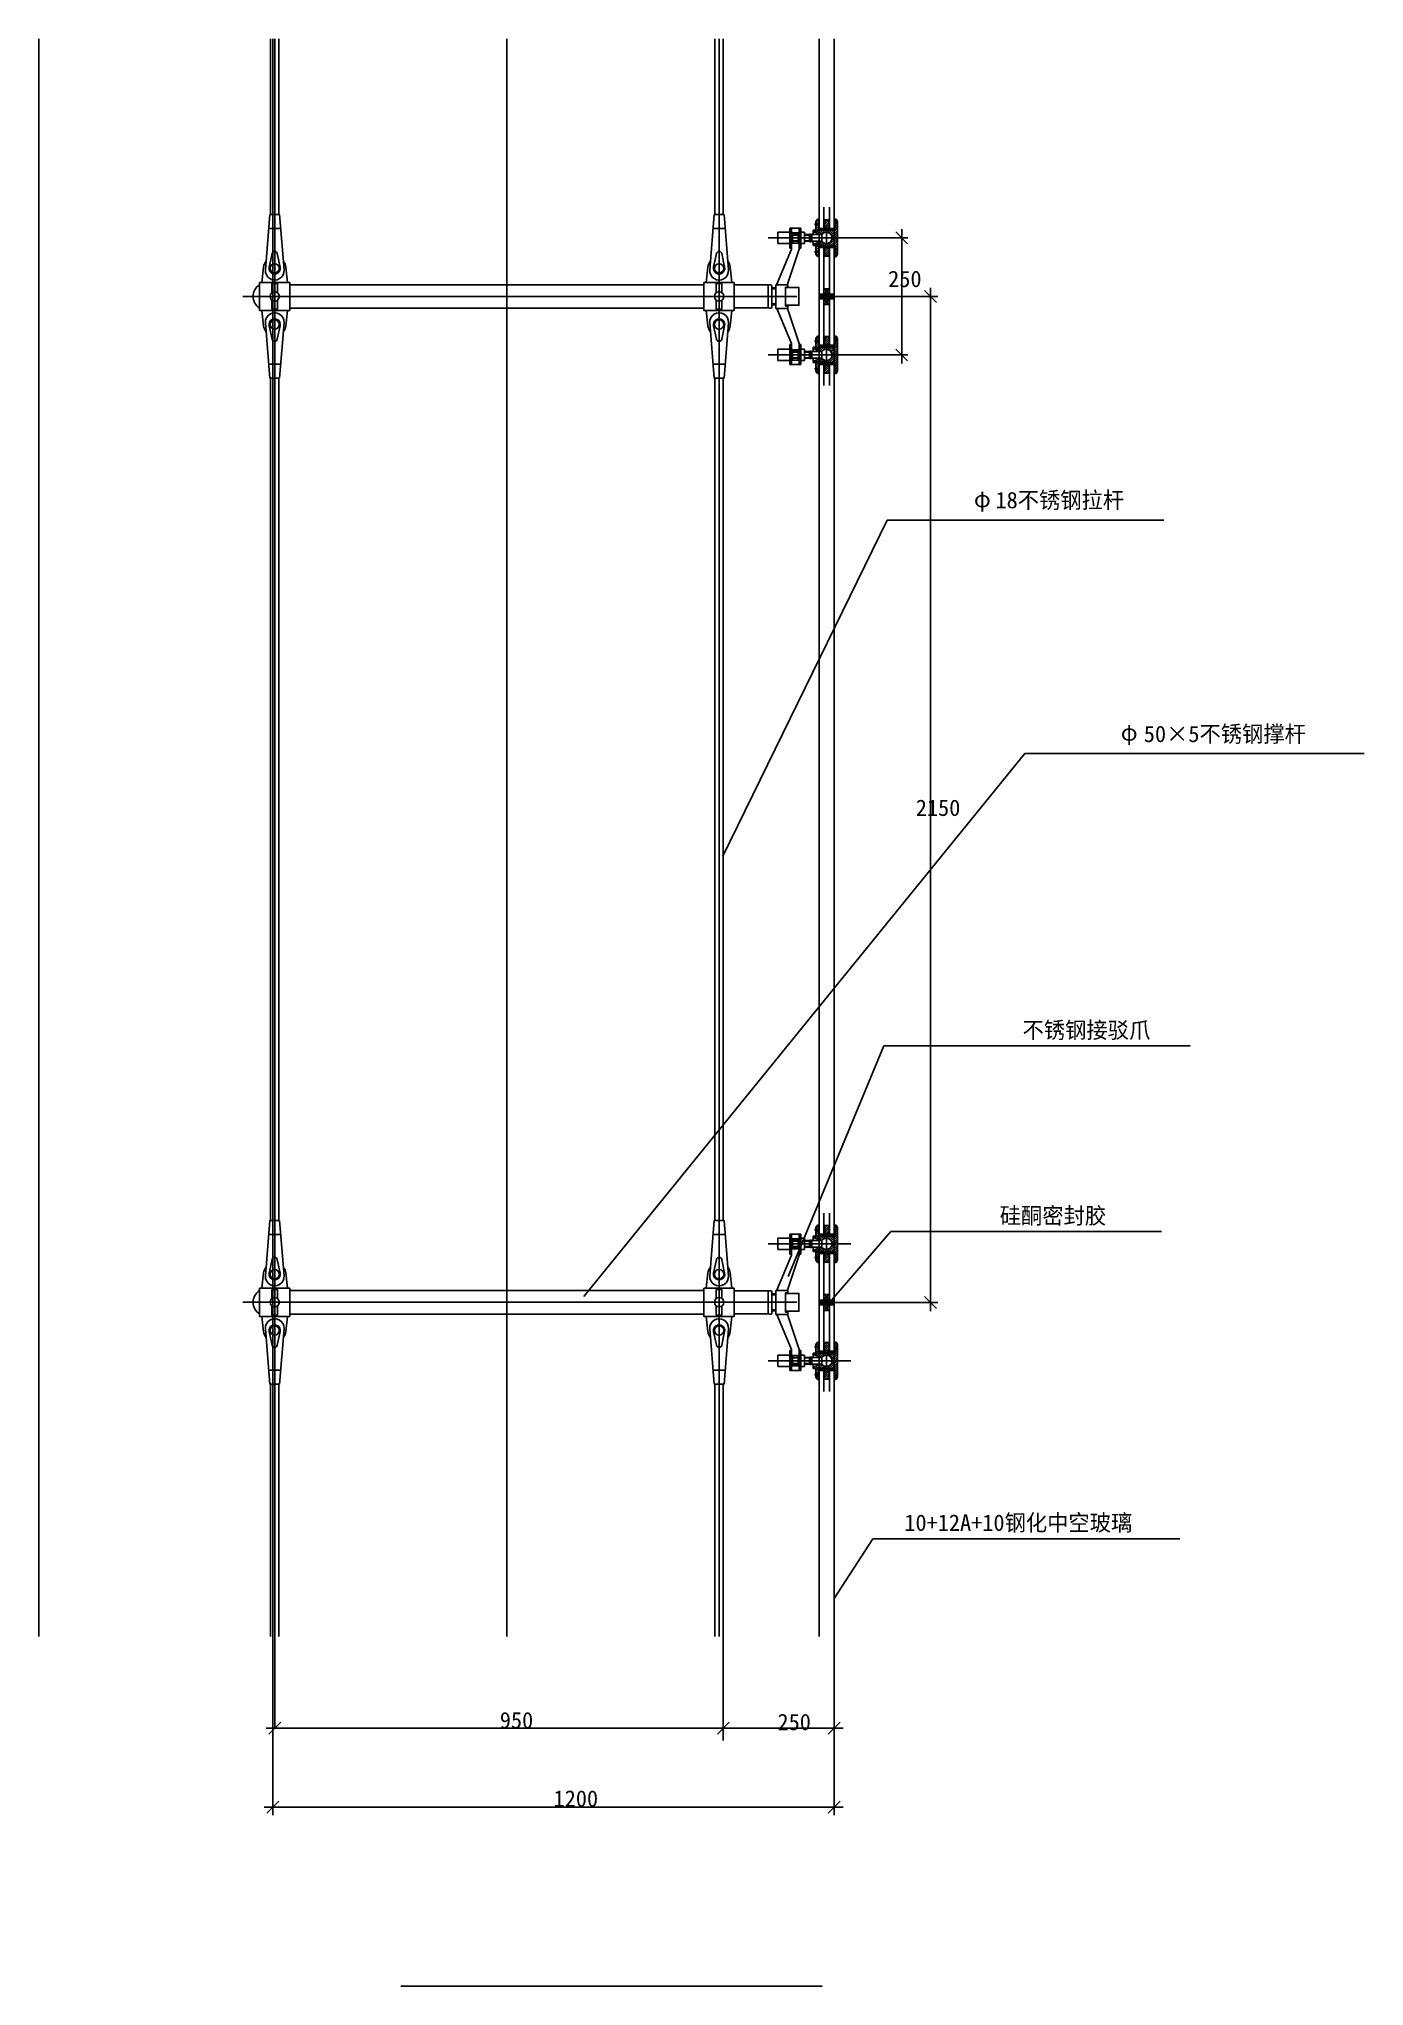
# Model space of a CAD drawing. Header units: metres. Extents: x 2140 to 4973, y 2412 to 6573.
import ezdxf

# ---------------------------------------------------------------- set-up
doc = ezdxf.new("R2010")
doc.units = ezdxf.units.M
for name, color, linetype in [('212', 2, 'Continuous'), ('中心线', 1, 'Continuous'), ('剖面线', 1, 'Continuous'), ('尺寸', 6, 'Continuous'), ('文字层', 125, 'Continuous'), ('虚线', 5, 'Continuous')]:
    doc.layers.add(name, color=color, linetype=linetype)
doc.dimstyles.get("Standard").update_dxf_attribs({"dimtxt": 2.5, "dimasz": 2.5, "dimexe": 1.25, "dimexo": 0.625, "dimtad": 1, "dimcen": 2.5, "dimazin": 3, "dimtfac": 1, "dimtmove": 0, "dimatfit": 3})

msp = doc.modelspace()

# ---------------------------------------------------------------- texts
at = {"layer": '212'}
for p in [(4138.89, 5572.51), (4452.76, 5073.63)]:
    msp.add_text('φ', height=35, dxfattribs=at).set_placement(p)
at = {"layer": '尺寸', "char_height": 35, "attachment_point": 1}
for s, insert in [('\\A1;250', (3955.53, 6078.04)), ('\\A1;2150', (4014.61, 4947.65)), ('\\A1;950', (3125.42, 2997.37)), ('\\A1;250', (3718.96, 2993.58)), ('\\A1;1200', (3240.3, 2829.99))]:
    msp.add_mtext(s, dxfattribs=dict(at, insert=insert))
at = {"layer": '文字层'}
for s, p in [('18不锈钢拉杆', (4184.86, 5570.32)), ('50×5不锈钢撑杆', (4502.01, 5070.54)), ('不锈钢接驳爪', (4242.81, 4437.54)), ('硅酮密封胶', (4194.02, 4040.82)), ('10+12A+10钢化中空玻璃', (3990.11, 3384.58))]:
    msp.add_text(s, height=35, dxfattribs=at).set_placement(p)

# ---------------------------------------------------------------- blocks, each defined once
blk = doc.blocks.new('CC')
blk.add_line((-34.02, 0), (35.09, 0))
blk.add_lwpolyline([(-23.48, -23.39), (23.76, 23.82)])

# ---------------------------------------------------------------- hatches: boundary and pattern name
at = {"layer": '中心线'}
h = msp.add_hatch(dxfattribs=at)
h.set_pattern_fill('ANSI37', scale=0.5)
h.paths.add_polyline_path([(3818.3, 6029.65), (3818.3, 6027.65), (3808.22, 6027.65, -0.27), (3808.3, 6017.78), (3808.3, 6017.65), (3818.3, 6017.65), (3818.3, 6015.65), (3830.3, 6015.65), (3830.3, 6017.65), (3840.3, 6017.65, -0.28), (3840.3, 6027.65), (3830.3, 6027.65), (3830.3, 6029.65)])
h = msp.add_hatch(dxfattribs=at)
h.set_pattern_fill('ANSI37', scale=0.2)
h.paths.add_polyline_path([(3818.3, 3879.65), (3818.3, 3877.65), (3808.22, 3877.65, -0.27), (3808.3, 3867.78), (3808.3, 3867.65), (3818.3, 3867.65), (3818.3, 3865.65), (3830.3, 3865.65), (3830.3, 3867.65), (3840.3, 3867.65, -0.28), (3840.3, 3877.65), (3830.3, 3877.65), (3830.3, 3879.65)])
at = {"layer": '剖面线'}
h = msp.add_hatch(dxfattribs=at)
h.set_pattern_fill('ANSI31')
h.paths.add_polyline_path([(3813.67, 6141.11), (3795.33, 6134.87), (3795.33, 6132.61), (3810.33, 6132.61), (3810.33, 6131.61), (3841.3, 6131.61), (3841.3, 6108.05), (3844.3, 6108.05), (3847.3, 6113.24), (3847.3, 6148.11), (3835.41, 6148.11, -0.41), (3823.41, 6136.11, -0.24)])
h.paths.add_polyline_path([(3847.3, 6148.11), (3847.3, 6182.98), (3844.37, 6188.05), (3841.3, 6188.05), (3841.3, 6164.61), (3810.33, 6164.61), (3810.33, 6163.61), (3795.33, 6163.61), (3795.33, 6161.35), (3813.67, 6155.11, -0.24), (3823.41, 6160.11, -0.25), (3833.41, 6154.75, -0.15), (3835.41, 6148.11)])
h = msp.add_hatch(dxfattribs=at)
h.set_pattern_fill('ANSI31')
h.paths.add_polyline_path([(3807.22, 6131.61), (3801.22, 6131.61), (3801.22, 6120.03), (3804.22, 6120.03), (3805.08, 6118.53), (3804.22, 6117.03), (3801.22, 6117.03), (3801.22, 6113.31), (3804.22, 6108.11), (3807.22, 6108.11)])
h.paths.add_polyline_path([(3801.22, 6164.61), (3807.22, 6164.61), (3807.22, 6188.11), (3804.22, 6188.11), (3801.22, 6182.92), (3801.22, 6179.2), (3804.22, 6179.2), (3805.08, 6177.7), (3804.22, 6176.2), (3801.22, 6176.2)])
h.paths.add_polyline_path([(3829.3, 6187.11), (3819.3, 6187.11), (3819.3, 6170.61), (3822.3, 6170.61), (3822.3, 6166.61), (3808.22, 6166.61), (3808.22, 6164.61), (3840.3, 6164.61), (3840.3, 6166.61), (3826.3, 6166.61), (3826.3, 6170.61), (3829.3, 6170.61)])
h.paths.add_polyline_path([(3819.3, 6109.11), (3829.3, 6109.11), (3829.3, 6125.61), (3826.3, 6125.61), (3826.3, 6129.61), (3840.3, 6129.61), (3840.3, 6131.61), (3808.3, 6131.61), (3808.3, 6129.61), (3822.3, 6129.61), (3822.3, 6125.61), (3819.3, 6125.61)])
h = msp.add_hatch(dxfattribs=at)
h.set_pattern_fill('ANSI37', scale=0.2)
h.paths.add_polyline_path([(3807.22, 6108.11), (3808.3, 6108.11), (3808.3, 6131.61), (3807.22, 6131.61)])
h.paths.add_polyline_path([(3808.22, 6188.11), (3807.22, 6188.11), (3807.22, 6164.61), (3808.22, 6164.61)])
h.paths.add_polyline_path([(3840.3, 6164.61), (3841.3, 6164.61), (3841.3, 6188.05), (3840.3, 6188.05)])
h.paths.add_polyline_path([(3840.3, 6108.05), (3841.3, 6108.05), (3841.3, 6131.61), (3840.3, 6131.61)])
h = msp.add_hatch(dxfattribs=at)
h.set_pattern_fill('ANSI37', scale=0.25)
h.paths.add_polyline_path([(3818.3, 6127.61), (3818.3, 6109.11), (3819.3, 6109.11), (3819.3, 6125.61), (3822.3, 6125.61), (3822.3, 6129.61), (3808.3, 6129.61), (3808.3, 6127.61)])
h.paths.add_polyline_path([(3826.3, 6129.61), (3826.3, 6125.61), (3829.3, 6125.61), (3829.3, 6109.11), (3830.3, 6109.11), (3830.3, 6127.61), (3840.3, 6127.61), (3840.3, 6129.61)])
h.paths.add_polyline_path([(3826.3, 6170.61), (3826.3, 6166.61), (3840.3, 6166.61), (3840.3, 6168.61), (3830.3, 6168.61), (3830.3, 6187.11), (3829.3, 6187.11), (3829.3, 6170.61)])
h.paths.add_polyline_path([(3822.3, 6170.61), (3819.3, 6170.61), (3819.3, 6187.11), (3818.3, 6187.11), (3818.3, 6168.61), (3808.22, 6168.61), (3808.22, 6166.61), (3822.3, 6166.61)])
h = msp.add_hatch(dxfattribs=at)
h.set_pattern_fill('ANSI31')
h.paths.add_polyline_path([(3847.3, 5932.98), (3844.3, 5938.17), (3841.3, 5938.17), (3841.3, 5914.61), (3810.33, 5914.61), (3810.33, 5913.61), (3795.33, 5913.61), (3795.33, 5911.35), (3813.67, 5905.11, -0.24), (3823.41, 5910.11, -0.41), (3835.41, 5898.11), (3847.3, 5898.11)])
h.paths.add_polyline_path([(3847.3, 5898.11), (3835.41, 5898.11, -0.15), (3833.41, 5891.48, -0.25), (3823.41, 5886.11, -0.24), (3813.67, 5891.11), (3795.33, 5884.87), (3795.33, 5882.61), (3810.33, 5882.61), (3810.33, 5881.61), (3841.3, 5881.61), (3841.3, 5858.17), (3844.37, 5858.17), (3847.3, 5863.24)])
h = msp.add_hatch(dxfattribs=at)
h.set_pattern_fill('ANSI31')
h.paths.add_polyline_path([(3807.22, 5938.11), (3804.22, 5938.11), (3801.22, 5932.92), (3801.22, 5929.2), (3804.22, 5929.2), (3805.08, 5927.7), (3804.22, 5926.2), (3801.22, 5926.2), (3801.22, 5914.61), (3807.22, 5914.61)])
h.paths.add_polyline_path([(3801.22, 5870.03), (3804.22, 5870.03), (3805.08, 5868.53), (3804.22, 5867.03), (3801.22, 5867.03), (3801.22, 5863.31), (3804.22, 5858.11), (3807.22, 5858.11), (3807.22, 5881.61), (3801.22, 5881.61)])
h.paths.add_polyline_path([(3829.3, 5875.61), (3826.3, 5875.61), (3826.3, 5879.61), (3840.3, 5879.61), (3840.3, 5881.61), (3808.22, 5881.61), (3808.22, 5879.61), (3822.3, 5879.61), (3822.3, 5875.61), (3819.3, 5875.61), (3819.3, 5859.11), (3829.3, 5859.11)])
h.paths.add_polyline_path([(3819.3, 5920.61), (3822.3, 5920.61), (3822.3, 5916.61), (3808.3, 5916.61), (3808.3, 5914.61), (3840.3, 5914.61), (3840.3, 5916.61), (3826.3, 5916.61), (3826.3, 5920.61), (3829.3, 5920.61), (3829.3, 5937.11), (3819.3, 5937.11)])
h = msp.add_hatch(dxfattribs=at)
h.set_pattern_fill('ANSI37', scale=0.2)
h.paths.add_polyline_path([(3808.3, 5938.11), (3807.22, 5938.11), (3807.22, 5914.61), (3808.3, 5914.61)])
h.paths.add_polyline_path([(3808.22, 5881.61), (3807.22, 5881.61), (3807.22, 5858.11), (3808.22, 5858.11)])
h.paths.add_polyline_path([(3841.3, 5881.61), (3840.3, 5881.61), (3840.3, 5858.17), (3841.3, 5858.17)])
h.paths.add_polyline_path([(3841.3, 5938.17), (3840.3, 5938.17), (3840.3, 5914.61), (3841.3, 5914.61)])
h = msp.add_hatch(dxfattribs=at)
h.set_pattern_fill('ANSI37', scale=0.25)
h.paths.add_polyline_path([(3818.3, 5918.61), (3808.3, 5918.61), (3808.3, 5916.61), (3822.3, 5916.61), (3822.3, 5920.61), (3819.3, 5920.61), (3819.3, 5937.11), (3818.3, 5937.11)])
h.paths.add_polyline_path([(3840.3, 5916.61), (3840.3, 5918.61), (3830.3, 5918.61), (3830.3, 5937.11), (3829.3, 5937.11), (3829.3, 5920.61), (3826.3, 5920.61), (3826.3, 5916.61)])
h.paths.add_polyline_path([(3829.3, 5875.61), (3829.3, 5859.11), (3830.3, 5859.11), (3830.3, 5877.61), (3840.3, 5877.61), (3840.3, 5879.61), (3826.3, 5879.61), (3826.3, 5875.61)])
h.paths.add_polyline_path([(3822.3, 5879.61), (3808.22, 5879.61), (3808.22, 5877.61), (3818.3, 5877.61), (3818.3, 5859.11), (3819.3, 5859.11), (3819.3, 5875.61), (3822.3, 5875.61)])
h = msp.add_hatch(dxfattribs=at)
h.set_pattern_fill('ANSI31')
h.paths.add_polyline_path([(3813.67, 3991.11), (3795.33, 3984.87), (3795.33, 3982.61), (3810.33, 3982.61), (3810.33, 3981.61), (3841.3, 3981.61), (3841.3, 3958.05), (3844.3, 3958.05), (3847.3, 3963.24), (3847.3, 3998.11), (3835.41, 3998.11, -0.41), (3823.41, 3986.11, -0.24)])
h.paths.add_polyline_path([(3847.3, 3998.11), (3847.3, 4032.98), (3844.37, 4038.05), (3841.3, 4038.05), (3841.3, 4014.61), (3810.33, 4014.61), (3810.33, 4013.61), (3795.33, 4013.61), (3795.33, 4011.35), (3813.67, 4005.11, -0.24), (3823.41, 4010.11, -0.25), (3833.41, 4004.75, -0.15), (3835.41, 3998.11)])
h = msp.add_hatch(dxfattribs=at)
h.set_pattern_fill('ANSI31')
h.paths.add_polyline_path([(3807.22, 3981.61), (3801.22, 3981.61), (3801.22, 3970.03), (3804.22, 3970.03), (3805.08, 3968.53), (3804.22, 3967.03), (3801.22, 3967.03), (3801.22, 3963.31), (3804.22, 3958.11), (3807.22, 3958.11)])
h.paths.add_polyline_path([(3801.22, 4014.61), (3807.22, 4014.61), (3807.22, 4038.11), (3804.22, 4038.11), (3801.22, 4032.92), (3801.22, 4029.2), (3804.22, 4029.2), (3805.08, 4027.7), (3804.22, 4026.2), (3801.22, 4026.2)])
h.paths.add_polyline_path([(3829.3, 4037.11), (3819.3, 4037.11), (3819.3, 4020.61), (3822.3, 4020.61), (3822.3, 4016.61), (3808.22, 4016.61), (3808.22, 4014.61), (3840.3, 4014.61), (3840.3, 4016.61), (3826.3, 4016.61), (3826.3, 4020.61), (3829.3, 4020.61)])
h.paths.add_polyline_path([(3819.3, 3959.11), (3829.3, 3959.11), (3829.3, 3975.61), (3826.3, 3975.61), (3826.3, 3979.61), (3840.3, 3979.61), (3840.3, 3981.61), (3808.3, 3981.61), (3808.3, 3979.61), (3822.3, 3979.61), (3822.3, 3975.61), (3819.3, 3975.61)])
h = msp.add_hatch(dxfattribs=at)
h.set_pattern_fill('ANSI37', scale=0.2)
h.paths.add_polyline_path([(3807.22, 3958.11), (3808.3, 3958.11), (3808.3, 3981.61), (3807.22, 3981.61)])
h.paths.add_polyline_path([(3808.22, 4038.11), (3807.22, 4038.11), (3807.22, 4014.61), (3808.22, 4014.61)])
h.paths.add_polyline_path([(3840.3, 4014.61), (3841.3, 4014.61), (3841.3, 4038.05), (3840.3, 4038.05)])
h.paths.add_polyline_path([(3840.3, 3958.05), (3841.3, 3958.05), (3841.3, 3981.61), (3840.3, 3981.61)])
h = msp.add_hatch(dxfattribs=at)
h.set_pattern_fill('ANSI37', scale=0.25)
h.paths.add_polyline_path([(3818.3, 3977.61), (3818.3, 3959.11), (3819.3, 3959.11), (3819.3, 3975.61), (3822.3, 3975.61), (3822.3, 3979.61), (3808.3, 3979.61), (3808.3, 3977.61)])
h.paths.add_polyline_path([(3826.3, 3979.61), (3826.3, 3975.61), (3829.3, 3975.61), (3829.3, 3959.11), (3830.3, 3959.11), (3830.3, 3977.61), (3840.3, 3977.61), (3840.3, 3979.61)])
h.paths.add_polyline_path([(3826.3, 4020.61), (3826.3, 4016.61), (3840.3, 4016.61), (3840.3, 4018.61), (3830.3, 4018.61), (3830.3, 4037.11), (3829.3, 4037.11), (3829.3, 4020.61)])
h.paths.add_polyline_path([(3822.3, 4020.61), (3819.3, 4020.61), (3819.3, 4037.11), (3818.3, 4037.11), (3818.3, 4018.61), (3808.22, 4018.61), (3808.22, 4016.61), (3822.3, 4016.61)])
h = msp.add_hatch(dxfattribs=at)
h.set_pattern_fill('ANSI31')
h.paths.add_polyline_path([(3847.3, 3782.98), (3844.3, 3788.17), (3841.3, 3788.17), (3841.3, 3764.61), (3810.33, 3764.61), (3810.33, 3763.61), (3795.33, 3763.61), (3795.33, 3761.35), (3813.67, 3755.11, -0.24), (3823.41, 3760.11, -0.41), (3835.41, 3748.11), (3847.3, 3748.11)])
h.paths.add_polyline_path([(3847.3, 3748.11), (3835.41, 3748.11, -0.15), (3833.41, 3741.48, -0.25), (3823.41, 3736.11, -0.24), (3813.67, 3741.11), (3795.33, 3734.87), (3795.33, 3732.61), (3810.33, 3732.61), (3810.33, 3731.61), (3841.3, 3731.61), (3841.3, 3708.17), (3844.37, 3708.17), (3847.3, 3713.24)])
h = msp.add_hatch(dxfattribs=at)
h.set_pattern_fill('ANSI31')
h.paths.add_polyline_path([(3807.22, 3788.11), (3804.22, 3788.11), (3801.22, 3782.92), (3801.22, 3779.2), (3804.22, 3779.2), (3805.08, 3777.7), (3804.22, 3776.2), (3801.22, 3776.2), (3801.22, 3764.61), (3807.22, 3764.61)])
h.paths.add_polyline_path([(3801.22, 3720.03), (3804.22, 3720.03), (3805.08, 3718.53), (3804.22, 3717.03), (3801.22, 3717.03), (3801.22, 3713.31), (3804.22, 3708.11), (3807.22, 3708.11), (3807.22, 3731.61), (3801.22, 3731.61)])
h.paths.add_polyline_path([(3829.3, 3725.61), (3826.3, 3725.61), (3826.3, 3729.61), (3840.3, 3729.61), (3840.3, 3731.61), (3808.22, 3731.61), (3808.22, 3729.61), (3822.3, 3729.61), (3822.3, 3725.61), (3819.3, 3725.61), (3819.3, 3709.11), (3829.3, 3709.11)])
h.paths.add_polyline_path([(3819.3, 3770.61), (3822.3, 3770.61), (3822.3, 3766.61), (3808.3, 3766.61), (3808.3, 3764.61), (3840.3, 3764.61), (3840.3, 3766.61), (3826.3, 3766.61), (3826.3, 3770.61), (3829.3, 3770.61), (3829.3, 3787.11), (3819.3, 3787.11)])
h = msp.add_hatch(dxfattribs=at)
h.set_pattern_fill('ANSI37', scale=0.2)
h.paths.add_polyline_path([(3808.3, 3788.11), (3807.22, 3788.11), (3807.22, 3764.61), (3808.3, 3764.61)])
h.paths.add_polyline_path([(3808.22, 3731.61), (3807.22, 3731.61), (3807.22, 3708.11), (3808.22, 3708.11)])
h.paths.add_polyline_path([(3841.3, 3731.61), (3840.3, 3731.61), (3840.3, 3708.17), (3841.3, 3708.17)])
h.paths.add_polyline_path([(3841.3, 3788.17), (3840.3, 3788.17), (3840.3, 3764.61), (3841.3, 3764.61)])
h = msp.add_hatch(dxfattribs=at)
h.set_pattern_fill('ANSI37', scale=0.25)
h.paths.add_polyline_path([(3818.3, 3768.61), (3808.3, 3768.61), (3808.3, 3766.61), (3822.3, 3766.61), (3822.3, 3770.61), (3819.3, 3770.61), (3819.3, 3787.11), (3818.3, 3787.11)])
h.paths.add_polyline_path([(3840.3, 3766.61), (3840.3, 3768.61), (3830.3, 3768.61), (3830.3, 3787.11), (3829.3, 3787.11), (3829.3, 3770.61), (3826.3, 3770.61), (3826.3, 3766.61)])
h.paths.add_polyline_path([(3829.3, 3725.61), (3829.3, 3709.11), (3830.3, 3709.11), (3830.3, 3727.61), (3840.3, 3727.61), (3840.3, 3729.61), (3826.3, 3729.61), (3826.3, 3725.61)])
h.paths.add_polyline_path([(3822.3, 3729.61), (3808.22, 3729.61), (3808.22, 3727.61), (3818.3, 3727.61), (3818.3, 3709.11), (3819.3, 3709.11), (3819.3, 3725.61), (3822.3, 3725.61)])

# ---------------------------------------------------------------- linework, layer by layer
for p, q in [((2635.22, 6573.45), (2635.22, 6198.11)), ((2653.22, 6573.45), (2653.22, 6198.11)), ((3585.22, 6573.45), (3585.22, 6198.11)), ((3603.22, 6573.45), (3603.22, 6198.11)), ((3808.3, 6573.45), (3808.3, 3159.04)), ((3840.3, 6573.45), (3840.3, 3159.04)), ((3808.22, 6164.61), (3808.22, 6213.77)), ((3818.3, 6168.61), (3818.3, 6213.54)), ((3830.3, 6168.61), (3830.3, 6213.77)), ((3840.3, 6213.74), (3840.3, 6164.61)), ((2633.7, 6198.11), (2624.28, 6079.7)), ((2631.31, 6168.11), (2657.13, 6168.11)), ((2633.7, 6198.11), (2654.74, 6198.11)), ((2654.74, 6198.11), (2664.16, 6079.7)), ((3583.7, 6198.11), (3574.28, 6079.7)), ((3607.13, 6168.11), (3581.31, 6168.11)), ((3604.74, 6198.11), (3583.7, 6198.11)), ((3604.74, 6198.11), (3614.16, 6079.7)), ((3719.6, 6160.11), (3745.24, 6160.11)), ((3719.6, 6160.11), (3719.6, 6136.11)), ((3749.24, 6168.95), (3745.24, 6168.95)), ((3745.24, 6168.95), (3745.24, 6126.19)), ((3765.24, 6168.95), (3749.24, 6168.95)), ((3749.24, 6123.95), (3749.24, 6168.95)), ((3769.05, 6168.95), (3765.24, 6168.95)), ((3765.24, 6123.95), (3765.24, 6168.95)), ((3769.05, 6168.95), (3769.05, 6126.19)), ((3769.05, 6160.11), (3777.05, 6160.11)), ((3777.05, 6160.11), (3777.05, 6136.11)), ((3795.33, 6164.61), (3841.3, 6164.61)), ((3795.33, 6164.61), (3841.3, 6164.61)), ((3795.33, 6155.11), (3795.33, 6164.61)), ((3795.33, 6163.61), (3810.33, 6163.61)), ((3813.67, 6155.11), (3795.33, 6161.35)), ((3804.22, 6188.11), (3801.22, 6182.92)), ((3801.22, 6182.92), (3801.22, 6164.61)), ((3801.22, 6179.2), (3804.22, 6179.2)), ((3801.22, 6176.2), (3804.22, 6176.2)), ((3808.22, 6188.11), (3804.22, 6188.11)), ((3805.08, 6177.7), (3804.22, 6179.2)), ((3804.22, 6179.2), (3804.22, 6176.2)), ((3804.22, 6176.2), (3805.08, 6177.7)), ((3807.22, 6188.11), (3807.22, 6164.61)), ((3808.22, 6168.61), (3818.3, 6168.61)), ((3808.22, 6166.61), (3822.3, 6166.61)), ((3808.22, 6164.61), (3840.3, 6164.61)), ((3810.33, 6163.61), (3810.33, 6164.61)), ((3818.3, 6187.11), (3830.3, 6187.11)), ((3819.3, 6187.11), (3819.3, 6170.61)), ((3819.3, 6170.61), (3822.3, 6170.61)), ((3822.3, 6170.61), (3822.3, 6166.61)), ((3823.41, 6160.11), (3823.41, 6161.11)), ((3826.3, 6170.61), (3826.3, 6166.61)), ((3829.3, 6170.61), (3826.3, 6170.61)), ((3840.3, 6166.61), (3826.3, 6166.61)), ((3829.3, 6187.11), (3829.3, 6170.61)), ((3840.3, 6168.61), (3830.3, 6168.61)), ((3840.3, 6188.05), (3844.3, 6188.05)), ((3841.3, 6164.61), (3841.3, 6188.05)), ((3841.3, 6164.61), (3841.3, 6188.05)), ((3844.35, 6188.08), (3847.3, 6182.98)), ((3847.3, 6148.11), (3847.3, 6182.98)), ((3749.24, 6123.95), (3717.57, 6049.07)), ((3719.6, 6136.11), (3745.24, 6136.11)), ((3765.24, 6123.95), (3740.49, 6049.07)), ((3749.24, 6126.19), (3745.24, 6126.19)), ((3749.24, 6159.11), (3765.24, 6159.11)), ((3751.24, 6158.61), (3749.24, 6158.61)), ((3751.24, 6137.61), (3749.24, 6137.61)), ((3749.24, 6137.11), (3765.24, 6137.11)), ((3751.24, 6158.61), (3751.24, 6137.61)), ((3751.24, 6155.11), (3763.03, 6155.11)), ((3751.24, 6154.11), (3763.03, 6154.11)), ((3751.24, 6142.11), (3763.03, 6142.11)), ((3751.24, 6141.11), (3763.03, 6141.11)), ((3763.03, 6158.61), (3765.03, 6158.61)), ((3763.03, 6158.61), (3763.03, 6137.61)), ((3763.03, 6137.61), (3765.03, 6137.61)), ((3769.05, 6126.19), (3765.24, 6126.19)), ((3769.05, 6136.11), (3777.05, 6136.11)), ((3777.05, 6155.11), (3787.4, 6155.11)), ((3777.05, 6154.11), (3787.4, 6154.11)), ((3777.05, 6142.11), (3787.4, 6142.11)), ((3777.05, 6141.11), (3787.4, 6141.11)), ((3787.4, 6155.11), (3788.4, 6156.11)), ((3787.4, 6155.11), (3788.4, 6156.11)), ((3787.4, 6141.11), (3787.4, 6155.11)), ((3787.4, 6141.11), (3787.4, 6155.11)), ((3787.4, 6141.11), (3788.4, 6140.11)), ((3787.4, 6141.11), (3788.4, 6140.11)), ((3788.4, 6140.11), (3788.4, 6156.11)), ((3788.4, 6156.11), (3791.4, 6156.11)), ((3788.4, 6140.11), (3788.4, 6156.11)), ((3788.4, 6156.11), (3791.4, 6156.11)), ((3788.4, 6140.11), (3791.4, 6140.11)), ((3788.4, 6140.11), (3791.4, 6140.11)), ((3791.4, 6140.11), (3791.4, 6156.11)), ((3792.4, 6155.11), (3791.4, 6156.11)), ((3791.4, 6140.11), (3791.4, 6156.11)), ((3792.4, 6155.11), (3791.4, 6156.11)), ((3792.4, 6141.11), (3791.4, 6140.11)), ((3792.4, 6141.11), (3791.4, 6140.11)), ((3792.4, 6155.11), (3813.67, 6155.11)), ((3792.4, 6141.11), (3792.4, 6155.11)), ((3792.4, 6141.11), (3792.4, 6155.11)), ((3792.4, 6141.11), (3813.67, 6141.11)), ((3795.33, 6141.11), (3795.33, 6131.61)), ((3813.67, 6141.11), (3795.33, 6134.87)), ((3795.33, 6132.61), (3810.33, 6132.61)), ((3795.33, 6131.61), (3841.3, 6131.61)), ((3795.33, 6131.61), (3841.3, 6131.61)), ((3801.22, 6113.31), (3801.22, 6131.61)), ((3801.22, 6120.03), (3804.22, 6120.03)), ((3804.22, 6120.03), (3805.08, 6118.53)), ((3804.22, 6117.03), (3804.22, 6120.03)), ((3805.08, 6118.53), (3804.22, 6117.03)), ((3807.22, 6131.61), (3807.22, 6108.11)), ((3808.22, 6131.61), (3840.3, 6131.61)), ((3808.22, 6129.61), (3822.3, 6129.61)), ((3808.22, 6127.61), (3818.3, 6127.61)), ((3808.3, 6131.61), (3808.3, 6027.65)), ((3810.33, 6132.61), (3810.33, 6131.61)), ((3813.67, 6141.11), (3813.67, 6155.11)), ((3818.3, 6127.61), (3818.3, 6027.65)), ((3819.3, 6109.11), (3819.3, 6125.61)), ((3819.3, 6125.61), (3822.3, 6125.61)), ((3822.3, 6125.61), (3822.3, 6129.61)), ((3823.41, 6136.11), (3823.41, 6135.11)), ((3826.3, 6125.61), (3826.3, 6129.61)), ((3840.3, 6129.61), (3826.3, 6129.61)), ((3829.3, 6125.61), (3826.3, 6125.61)), ((3829.3, 6109.11), (3829.3, 6125.61)), ((3830.3, 6127.61), (3830.3, 6027.65)), ((3840.3, 6127.61), (3830.3, 6127.61)), ((3840.3, 6027.65), (3840.3, 6131.61)), ((3841.3, 6108.05), (3841.3, 6131.61)), ((3847.3, 6113.24), (3847.3, 6148.11)), ((2616.72, 6053.11), (2620.37, 6085.78)), ((2632.49, 6085.62), (2638.72, 6114.76)), ((2655.95, 6085.62), (2649.72, 6114.76)), ((2671.72, 6053.11), (2668.07, 6085.78)), ((3566.72, 6053.11), (3570.37, 6085.78)), ((3582.49, 6085.62), (3588.72, 6114.76)), ((3605.95, 6085.62), (3599.72, 6114.76)), ((3621.72, 6053.11), (3618.07, 6085.78)), ((3801.22, 6117.03), (3804.22, 6117.03)), ((3804.22, 6108.11), (3801.22, 6113.31)), ((3808.22, 6108.11), (3804.22, 6108.11)), ((3818.3, 6109.11), (3830.3, 6109.11)), ((3840.3, 6108.05), (3844.3, 6108.05)), ((3844.35, 6108.14), (3847.3, 6113.24)), ((2611.72, 5993.11), (2611.72, 6053.11)), ((2676.22, 6053.11), (2611.72, 6053.11)), ((2676.72, 6053.11), (2611.72, 6053.11)), ((2638.22, 6031.11), (2638.22, 6050.61)), ((2638.22, 6050.61), (2650.22, 6050.61)), ((2650.22, 6031.11), (2650.22, 6050.61)), ((2676.72, 5993.11), (2676.72, 6053.11)), ((3561.72, 6048.11), (2676.72, 6048.11)), ((3561.72, 5993.11), (3561.72, 6053.11)), ((3561.72, 6053.11), (3626.72, 6053.11)), ((3562.22, 6053.11), (3626.72, 6053.11)), ((3600.22, 6050.61), (3588.22, 6050.61)), ((3588.22, 6031.11), (3588.22, 6050.61)), ((3600.22, 6031.11), (3600.22, 6050.61)), ((3626.72, 5993.11), (3626.72, 6053.11)), ((3626.72, 6047.65), (3698.74, 6047.65)), ((3698.74, 6047.63), (3698.73, 6047.65)), ((3698.74, 6023.11), (3698.74, 6047.65)), ((3698.74, 6046.6), (3700.39, 6047.65)), ((3700.39, 6047.65), (3705.09, 6047.65)), ((3706.74, 6046.6), (3705.09, 6047.65)), ((3706.74, 6023.11), (3706.74, 6046.6)), ((3715.24, 6041.11), (3706.74, 6041.11)), ((3715.24, 6039.11), (3706.74, 6039.11)), ((3715.24, 6048.15), (3715.24, 6023.11)), ((3715.24, 6048.15), (3741.24, 6048.15)), ((3736.24, 6043.15), (3736.24, 6002.15)), ((3736.24, 6043.15), (3741.24, 6043.15)), ((3736.24, 6038.45), (3736.24, 6006.84)), ((3741.24, 6048.15), (3741.24, 6043.15)), ((3818.3, 6039.65), (3830.3, 6039.65)), ((3818.3, 6039.65), (3830.3, 6029.65)), ((3818.3, 6029.65), (3830.3, 6039.65)), ((2676.72, 5993.11), (2611.72, 5993.11)), ((2676.22, 5993.11), (2611.72, 5993.11)), ((2616.72, 5993.11), (2620.37, 5960.45)), ((2638.22, 5995.61), (2638.22, 6015.11)), ((2638.22, 5995.61), (2650.22, 5995.61)), ((2650.22, 5995.61), (2650.22, 6015.11)), ((2671.72, 5993.11), (2668.07, 5960.45)), ((3561.72, 5998.11), (2676.72, 5998.11)), ((3626.22, 5993.11), (3561.72, 5993.11)), ((3626.72, 5993.11), (3561.72, 5993.11)), ((3566.72, 5993.11), (3570.37, 5960.45)), ((3588.22, 5995.61), (3588.22, 6015.11)), ((3588.22, 5995.61), (3600.22, 5995.61)), ((3600.22, 5995.61), (3600.22, 6015.11)), ((3621.72, 5993.11), (3618.07, 5960.45)), ((3626.72, 5998.57), (3698.74, 5998.57)), ((3698.74, 5997.65), (3698.74, 6023.11)), ((3700.39, 5997.65), (3705.09, 5997.65)), ((3706.74, 5998.7), (3705.09, 5997.65)), ((3706.74, 5998.7), (3706.74, 6023.11)), ((3715.24, 6007.11), (3706.74, 6007.11)), ((3715.24, 6005.11), (3706.74, 6005.11)), ((3715.24, 6023.11), (3715.24, 5997.15)), ((3715.24, 5997.15), (3741.24, 5997.15)), ((3749.24, 5922.27), (3717.57, 5997.15)), ((3736.24, 6002.15), (3741.24, 6002.15)), ((3765.24, 5922.27), (3740.49, 5997.15)), ((3741.24, 6002.15), (3741.24, 5997.15)), ((3808.22, 6027.65), (3818.3, 6027.65)), ((3808.22, 6017.65), (3818.3, 6017.65)), ((3808.3, 5914.61), (3808.3, 6017.78)), ((3818.3, 6029.65), (3830.3, 6029.65)), ((3818.3, 5918.61), (3818.3, 6017.65)), ((3818.3, 6015.65), (3830.3, 6005.65)), ((3818.3, 6005.65), (3830.3, 6015.65)), ((3818.3, 6015.65), (3830.3, 6015.65)), ((3818.3, 6005.65), (3830.3, 6005.65)), ((3830.3, 6027.65), (3840.3, 6027.65)), ((3830.3, 5918.61), (3830.3, 6017.65)), ((3830.3, 6017.65), (3840.3, 6017.65)), ((3840.3, 6027.65), (3840.3, 6017.65)), ((3840.3, 6017.65), (3840.3, 5914.61)), ((2633.7, 5848.11), (2624.28, 5966.53)), ((2632.49, 5960.6), (2638.72, 5931.46)), ((2655.95, 5960.6), (2649.72, 5931.46)), ((2654.74, 5848.11), (2664.16, 5966.53)), ((3583.7, 5848.11), (3574.28, 5966.53)), ((3582.49, 5960.6), (3588.72, 5931.46)), ((3605.95, 5960.6), (3599.72, 5931.46)), ((3604.74, 5848.11), (3614.16, 5966.53)), ((3719.6, 5886.11), (3719.6, 5910.11)), ((3719.6, 5910.11), (3745.24, 5910.11)), ((3745.24, 5877.27), (3745.24, 5920.03)), ((3749.24, 5920.03), (3745.24, 5920.03)), ((3749.24, 5922.27), (3749.24, 5877.27)), ((3765.24, 5922.27), (3765.24, 5877.27)), ((3769.05, 5920.03), (3765.24, 5920.03)), ((3769.05, 5877.27), (3769.05, 5920.03)), ((3769.05, 5910.11), (3777.05, 5910.11)), ((3777.05, 5886.11), (3777.05, 5910.11)), ((3795.33, 5905.11), (3795.33, 5914.61)), ((3795.33, 5914.61), (3841.3, 5914.61)), ((3795.33, 5914.61), (3841.3, 5914.61)), ((3795.33, 5913.61), (3810.33, 5913.61)), ((3813.67, 5905.11), (3795.33, 5911.35)), ((3804.22, 5938.11), (3801.22, 5932.92)), ((3801.22, 5932.92), (3801.22, 5914.61)), ((3801.22, 5929.2), (3804.22, 5929.2)), ((3801.22, 5926.2), (3804.22, 5926.2)), ((3808.22, 5938.11), (3804.22, 5938.11)), ((3804.22, 5929.2), (3804.22, 5926.2)), ((3805.08, 5927.7), (3804.22, 5929.2)), ((3804.22, 5926.2), (3805.08, 5927.7)), ((3807.22, 5914.61), (3807.22, 5938.11)), ((3808.22, 5918.61), (3818.3, 5918.61)), ((3808.22, 5916.61), (3822.3, 5916.61)), ((3808.22, 5914.61), (3840.3, 5914.61)), ((3810.33, 5913.61), (3810.33, 5914.61)), ((3818.3, 5937.11), (3830.3, 5937.11)), ((3819.3, 5937.11), (3819.3, 5920.61)), ((3819.3, 5920.61), (3822.3, 5920.61)), ((3822.3, 5920.61), (3822.3, 5916.61)), ((3823.41, 5910.11), (3823.41, 5911.11)), ((3826.3, 5920.61), (3826.3, 5916.61)), ((3829.3, 5920.61), (3826.3, 5920.61)), ((3840.3, 5916.61), (3826.3, 5916.61)), ((3829.3, 5937.11), (3829.3, 5920.61)), ((3840.3, 5918.61), (3830.3, 5918.61)), ((3840.3, 5938.17), (3844.3, 5938.17)), ((3841.3, 5938.17), (3841.3, 5914.61)), ((3844.35, 5938.08), (3847.3, 5932.98)), ((3847.3, 5932.98), (3847.3, 5898.11)), ((2631.31, 5878.11), (2657.13, 5878.11)), ((3607.13, 5878.11), (3581.31, 5878.11)), ((3719.6, 5886.11), (3745.24, 5886.11)), ((3749.24, 5877.27), (3745.24, 5877.27)), ((3749.24, 5909.11), (3765.24, 5909.11)), ((3751.24, 5908.61), (3749.24, 5908.61)), ((3751.24, 5887.61), (3749.24, 5887.61)), ((3749.24, 5887.11), (3765.24, 5887.11)), ((3765.24, 5877.27), (3749.24, 5877.27)), ((3751.24, 5887.61), (3751.24, 5908.61)), ((3751.24, 5905.11), (3763.03, 5905.11)), ((3751.24, 5904.11), (3763.03, 5904.11)), ((3751.24, 5892.11), (3763.03, 5892.11)), ((3751.24, 5891.11), (3763.03, 5891.11)), ((3763.03, 5887.61), (3763.03, 5908.61)), ((3763.03, 5908.61), (3765.03, 5908.61)), ((3763.03, 5887.61), (3765.03, 5887.61)), ((3769.05, 5877.27), (3765.24, 5877.27)), ((3769.05, 5886.11), (3777.05, 5886.11)), ((3777.05, 5905.11), (3787.4, 5905.11)), ((3777.05, 5904.11), (3787.4, 5904.11)), ((3777.05, 5892.11), (3787.4, 5892.11)), ((3777.05, 5891.11), (3787.4, 5891.11)), ((3787.4, 5905.11), (3788.4, 5906.11)), ((3787.4, 5905.11), (3788.4, 5906.11)), ((3787.4, 5905.11), (3787.4, 5891.11)), ((3787.4, 5905.11), (3787.4, 5891.11)), ((3787.4, 5891.11), (3788.4, 5890.11)), ((3787.4, 5891.11), (3788.4, 5890.11)), ((3788.4, 5906.11), (3791.4, 5906.11)), ((3788.4, 5906.11), (3788.4, 5890.11)), ((3788.4, 5906.11), (3791.4, 5906.11)), ((3788.4, 5906.11), (3788.4, 5890.11)), ((3788.4, 5890.11), (3791.4, 5890.11)), ((3788.4, 5890.11), (3791.4, 5890.11)), ((3792.4, 5905.11), (3791.4, 5906.11)), ((3791.4, 5906.11), (3791.4, 5890.11)), ((3792.4, 5905.11), (3791.4, 5906.11)), ((3791.4, 5906.11), (3791.4, 5890.11)), ((3792.4, 5891.11), (3791.4, 5890.11)), ((3792.4, 5891.11), (3791.4, 5890.11)), ((3792.4, 5905.11), (3792.4, 5891.11)), ((3792.4, 5905.11), (3792.4, 5891.11)), ((3792.4, 5905.11), (3813.67, 5905.11)), ((3792.4, 5891.11), (3813.67, 5891.11)), ((3795.33, 5891.11), (3795.33, 5881.61)), ((3813.67, 5891.11), (3795.33, 5884.87)), ((3795.33, 5882.61), (3810.33, 5882.61)), ((3795.33, 5881.61), (3841.3, 5881.61)), ((3795.33, 5881.61), (3841.3, 5881.61)), ((3801.22, 5863.31), (3801.22, 5881.61)), ((3801.22, 5870.03), (3804.22, 5870.03)), ((3804.22, 5867.03), (3804.22, 5870.03)), ((3804.22, 5870.03), (3805.08, 5868.53)), ((3805.08, 5868.53), (3804.22, 5867.03)), ((3807.22, 5858.11), (3807.22, 5881.61)), ((3808.22, 5881.61), (3808.22, 5832.45)), ((3808.22, 5881.61), (3840.3, 5881.61)), ((3808.22, 5879.61), (3822.3, 5879.61)), ((3808.22, 5877.61), (3818.3, 5877.61)), ((3810.33, 5882.61), (3810.33, 5881.61)), ((3813.67, 5905.11), (3813.67, 5891.11)), ((3818.3, 5877.61), (3818.3, 5832.68)), ((3819.3, 5859.11), (3819.3, 5875.61)), ((3819.3, 5875.61), (3822.3, 5875.61)), ((3822.3, 5875.61), (3822.3, 5879.61)), ((3823.41, 5886.11), (3823.41, 5885.11)), ((3826.3, 5875.61), (3826.3, 5879.61)), ((3840.3, 5879.61), (3826.3, 5879.61)), ((3829.3, 5875.61), (3826.3, 5875.61)), ((3829.3, 5859.11), (3829.3, 5875.61)), ((3830.3, 5877.61), (3830.3, 5832.45)), ((3840.3, 5877.61), (3830.3, 5877.61)), ((3840.3, 5832.48), (3840.3, 5881.61)), ((3841.3, 5881.61), (3841.3, 5858.17)), ((3841.3, 5881.61), (3841.3, 5858.17)), ((3847.3, 5898.11), (3847.3, 5863.24)), ((2633.7, 5848.11), (2654.74, 5848.11)), ((2635.22, 5848.11), (2635.22, 4048.11)), ((2653.22, 5848.11), (2653.22, 4048.11)), ((3604.74, 5848.11), (3583.7, 5848.11)), ((3585.22, 5848.11), (3585.22, 4048.11)), ((3603.22, 5848.11), (3603.22, 4048.11)), ((3801.22, 5867.03), (3804.22, 5867.03)), ((3804.22, 5858.11), (3801.22, 5863.31)), ((3808.22, 5858.11), (3804.22, 5858.11)), ((3818.3, 5859.11), (3830.3, 5859.11)), ((3840.3, 5858.17), (3844.3, 5858.17)), ((3844.35, 5858.14), (3847.3, 5863.24)), ((2633.7, 4048.11), (2624.28, 3929.7)), ((2633.7, 4048.11), (2654.74, 4048.11)), ((2654.74, 4048.11), (2664.16, 3929.7)), ((3583.7, 4048.11), (3574.28, 3929.7)), ((3604.74, 4048.11), (3583.7, 4048.11)), ((3604.74, 4048.11), (3614.16, 3929.7)), ((3804.22, 4038.11), (3801.22, 4032.92)), ((3808.22, 4038.11), (3804.22, 4038.11)), ((3807.22, 4038.11), (3807.22, 4014.61)), ((3808.22, 4014.61), (3808.22, 4063.77)), ((3818.3, 4018.61), (3818.3, 4063.54)), ((3818.3, 4037.11), (3830.3, 4037.11)), ((3819.3, 4037.11), (3819.3, 4020.61)), ((3829.3, 4037.11), (3829.3, 4020.61)), ((3830.3, 4018.61), (3830.3, 4063.77)), ((3840.3, 4063.74), (3840.3, 4014.61)), ((3840.3, 4038.05), (3844.3, 4038.05)), ((3841.3, 4014.61), (3841.3, 4038.05)), ((3841.3, 4014.61), (3841.3, 4038.05)), ((3844.35, 4038.08), (3847.3, 4032.98)), ((2631.31, 4018.11), (2657.13, 4018.11)), ((3607.13, 4018.11), (3581.31, 4018.11)), ((3719.6, 4010.11), (3745.24, 4010.11)), ((3719.6, 4010.11), (3719.6, 3986.11)), ((3749.24, 4018.95), (3745.24, 4018.95)), ((3745.24, 4018.95), (3745.24, 3976.19)), ((3765.24, 4018.95), (3749.24, 4018.95)), ((3749.24, 3973.95), (3749.24, 4018.95)), ((3749.24, 4009.11), (3765.24, 4009.11)), ((3751.24, 4008.61), (3749.24, 4008.61)), ((3751.24, 4008.61), (3751.24, 3987.61)), ((3751.24, 4005.11), (3763.03, 4005.11)), ((3751.24, 4004.11), (3763.03, 4004.11)), ((3763.03, 4008.61), (3765.03, 4008.61)), ((3763.03, 4008.61), (3763.03, 3987.61)), ((3769.05, 4018.95), (3765.24, 4018.95)), ((3765.24, 3973.95), (3765.24, 4018.95)), ((3769.05, 4018.95), (3769.05, 3976.19)), ((3769.05, 4010.11), (3777.05, 4010.11)), ((3777.05, 4010.11), (3777.05, 3986.11)), ((3777.05, 4005.11), (3787.4, 4005.11)), ((3777.05, 4004.11), (3787.4, 4004.11)), ((3787.4, 4005.11), (3788.4, 4006.11)), ((3787.4, 4005.11), (3788.4, 4006.11)), ((3787.4, 3991.11), (3787.4, 4005.11)), ((3787.4, 3991.11), (3787.4, 4005.11)), ((3788.4, 3990.11), (3788.4, 4006.11)), ((3788.4, 4006.11), (3791.4, 4006.11)), ((3788.4, 3990.11), (3788.4, 4006.11)), ((3788.4, 4006.11), (3791.4, 4006.11)), ((3791.4, 3990.11), (3791.4, 4006.11)), ((3792.4, 4005.11), (3791.4, 4006.11)), ((3791.4, 3990.11), (3791.4, 4006.11)), ((3792.4, 4005.11), (3791.4, 4006.11)), ((3792.4, 4005.11), (3813.67, 4005.11)), ((3792.4, 3991.11), (3792.4, 4005.11)), ((3792.4, 3991.11), (3792.4, 4005.11)), ((3795.33, 4005.11), (3795.33, 4014.61)), ((3795.33, 4014.61), (3841.3, 4014.61)), ((3795.33, 4014.61), (3841.3, 4014.61)), ((3795.33, 4013.61), (3810.33, 4013.61)), ((3813.67, 4005.11), (3795.33, 4011.35)), ((3801.22, 4032.92), (3801.22, 4014.61)), ((3801.22, 4029.2), (3804.22, 4029.2)), ((3801.22, 4026.2), (3804.22, 4026.2)), ((3805.08, 4027.7), (3804.22, 4029.2)), ((3804.22, 4029.2), (3804.22, 4026.2)), ((3804.22, 4026.2), (3805.08, 4027.7)), ((3808.22, 4018.61), (3818.3, 4018.61)), ((3808.22, 4016.61), (3822.3, 4016.61)), ((3808.22, 4014.61), (3840.3, 4014.61)), ((3810.33, 4013.61), (3810.33, 4014.61)), ((3813.67, 3991.11), (3813.67, 4005.11)), ((3819.3, 4020.61), (3822.3, 4020.61)), ((3822.3, 4020.61), (3822.3, 4016.61)), ((3823.41, 4010.11), (3823.41, 4011.11)), ((3826.3, 4020.61), (3826.3, 4016.61)), ((3829.3, 4020.61), (3826.3, 4020.61)), ((3840.3, 4016.61), (3826.3, 4016.61)), ((3840.3, 4018.61), (3830.3, 4018.61)), ((3847.3, 3998.11), (3847.3, 4032.98)), ((3847.3, 3963.24), (3847.3, 3998.11)), ((2632.49, 3935.62), (2638.72, 3964.76)), ((2655.95, 3935.62), (2649.72, 3964.76)), ((3582.49, 3935.62), (3588.72, 3964.76)), ((3605.95, 3935.62), (3599.72, 3964.76)), ((3749.24, 3973.95), (3717.57, 3899.07)), ((3719.6, 3986.11), (3745.24, 3986.11)), ((3765.24, 3973.95), (3740.49, 3899.07)), ((3749.24, 3976.19), (3745.24, 3976.19)), ((3751.24, 3987.61), (3749.24, 3987.61)), ((3749.24, 3987.11), (3765.24, 3987.11)), ((3751.24, 3992.11), (3763.03, 3992.11)), ((3751.24, 3991.11), (3763.03, 3991.11)), ((3763.03, 3987.61), (3765.03, 3987.61)), ((3769.05, 3976.19), (3765.24, 3976.19)), ((3769.05, 3986.11), (3777.05, 3986.11)), ((3777.05, 3992.11), (3787.4, 3992.11)), ((3777.05, 3991.11), (3787.4, 3991.11)), ((3787.4, 3991.11), (3788.4, 3990.11)), ((3787.4, 3991.11), (3788.4, 3990.11)), ((3788.4, 3990.11), (3791.4, 3990.11)), ((3788.4, 3990.11), (3791.4, 3990.11)), ((3792.4, 3991.11), (3791.4, 3990.11)), ((3792.4, 3991.11), (3791.4, 3990.11)), ((3792.4, 3991.11), (3813.67, 3991.11)), ((3795.33, 3991.11), (3795.33, 3981.61)), ((3813.67, 3991.11), (3795.33, 3984.87)), ((3795.33, 3982.61), (3810.33, 3982.61)), ((3795.33, 3981.61), (3841.3, 3981.61)), ((3795.33, 3981.61), (3841.3, 3981.61)), ((3801.22, 3963.31), (3801.22, 3981.61)), ((3801.22, 3970.03), (3804.22, 3970.03)), ((3801.22, 3967.03), (3804.22, 3967.03)), ((3804.22, 3958.11), (3801.22, 3963.31)), ((3804.22, 3970.03), (3805.08, 3968.53)), ((3804.22, 3967.03), (3804.22, 3970.03)), ((3805.08, 3968.53), (3804.22, 3967.03)), ((3808.22, 3958.11), (3804.22, 3958.11)), ((3807.22, 3981.61), (3807.22, 3958.11)), ((3808.22, 3981.61), (3840.3, 3981.61)), ((3808.22, 3979.61), (3822.3, 3979.61)), ((3808.22, 3977.61), (3818.3, 3977.61)), ((3808.3, 3981.61), (3808.3, 3877.65)), ((3810.33, 3982.61), (3810.33, 3981.61)), ((3818.3, 3977.61), (3818.3, 3877.65)), ((3818.3, 3959.11), (3830.3, 3959.11)), ((3819.3, 3975.61), (3822.3, 3975.61)), ((3819.3, 3959.11), (3819.3, 3975.61)), ((3822.3, 3975.61), (3822.3, 3979.61)), ((3823.41, 3986.11), (3823.41, 3985.11)), ((3826.3, 3975.61), (3826.3, 3979.61)), ((3840.3, 3979.61), (3826.3, 3979.61)), ((3829.3, 3975.61), (3826.3, 3975.61)), ((3829.3, 3959.11), (3829.3, 3975.61)), ((3830.3, 3977.61), (3830.3, 3877.65)), ((3840.3, 3977.61), (3830.3, 3977.61)), ((3840.3, 3877.65), (3840.3, 3981.61)), ((3840.3, 3958.05), (3844.3, 3958.05)), ((3841.3, 3958.05), (3841.3, 3981.61)), ((3844.35, 3958.14), (3847.3, 3963.24)), ((2616.72, 3903.11), (2620.37, 3935.78)), ((2671.72, 3903.11), (2668.07, 3935.78)), ((3566.72, 3903.11), (3570.37, 3935.78)), ((3621.72, 3903.11), (3618.07, 3935.78)), ((2611.72, 3843.11), (2611.72, 3903.11)), ((2676.22, 3903.11), (2611.72, 3903.11)), ((2676.72, 3903.11), (2611.72, 3903.11)), ((2638.22, 3881.11), (2638.22, 3900.61)), ((2638.22, 3900.61), (2650.22, 3900.61)), ((2650.22, 3881.11), (2650.22, 3900.61)), ((2676.72, 3843.11), (2676.72, 3903.11)), ((3561.72, 3898.11), (2676.72, 3898.11)), ((3561.72, 3843.11), (3561.72, 3903.11)), ((3561.72, 3903.11), (3626.72, 3903.11)), ((3562.22, 3903.11), (3626.72, 3903.11)), ((3600.22, 3900.61), (3588.22, 3900.61)), ((3588.22, 3881.11), (3588.22, 3900.61)), ((3600.22, 3881.11), (3600.22, 3900.61)), ((3626.72, 3843.11), (3626.72, 3903.11)), ((3626.72, 3897.65), (3698.74, 3897.65)), ((3698.74, 3897.63), (3698.73, 3897.65)), ((3698.74, 3873.11), (3698.74, 3897.65)), ((3698.74, 3896.6), (3700.39, 3897.65)), ((3698.74, 3847.65), (3698.74, 3873.11)), ((3700.39, 3897.65), (3705.09, 3897.65)), ((3706.74, 3896.6), (3705.09, 3897.65)), ((3706.74, 3873.11), (3706.74, 3896.6)), ((3715.24, 3891.11), (3706.74, 3891.11)), ((3715.24, 3889.11), (3706.74, 3889.11)), ((3706.74, 3848.7), (3706.74, 3873.11)), ((3715.24, 3898.15), (3715.24, 3873.11)), ((3715.24, 3898.15), (3741.24, 3898.15)), ((3715.24, 3873.11), (3715.24, 3847.15)), ((3736.24, 3893.15), (3736.24, 3852.15)), ((3736.24, 3893.15), (3741.24, 3893.15)), ((3736.24, 3888.45), (3736.24, 3856.84)), ((3741.24, 3898.15), (3741.24, 3893.15)), ((3808.22, 3877.65), (3818.3, 3877.65)), ((3818.3, 3889.65), (3830.3, 3889.65)), ((3818.3, 3889.65), (3830.3, 3879.65)), ((3818.3, 3879.65), (3830.3, 3889.65)), ((3818.3, 3879.65), (3830.3, 3879.65)), ((3830.3, 3877.65), (3840.3, 3877.65)), ((3840.3, 3877.65), (3840.3, 3867.65)), ((2676.72, 3843.11), (2611.72, 3843.11)), ((2676.22, 3843.11), (2611.72, 3843.11)), ((2616.72, 3843.11), (2620.37, 3810.45)), ((2638.22, 3845.61), (2638.22, 3865.11)), ((2638.22, 3845.61), (2650.22, 3845.61)), ((2650.22, 3845.61), (2650.22, 3865.11)), ((2671.72, 3843.11), (2668.07, 3810.45)), ((3561.72, 3848.11), (2676.72, 3848.11)), ((3626.22, 3843.11), (3561.72, 3843.11)), ((3626.72, 3843.11), (3561.72, 3843.11)), ((3566.72, 3843.11), (3570.37, 3810.45)), ((3588.22, 3845.61), (3588.22, 3865.11)), ((3588.22, 3845.61), (3600.22, 3845.61)), ((3600.22, 3845.61), (3600.22, 3865.11)), ((3621.72, 3843.11), (3618.07, 3810.45)), ((3626.72, 3848.57), (3698.74, 3848.57)), ((3700.39, 3847.65), (3705.09, 3847.65)), ((3706.74, 3848.7), (3705.09, 3847.65)), ((3715.24, 3857.11), (3706.74, 3857.11)), ((3715.24, 3855.11), (3706.74, 3855.11)), ((3715.24, 3847.15), (3741.24, 3847.15)), ((3749.24, 3772.27), (3717.57, 3847.15)), ((3736.24, 3852.15), (3741.24, 3852.15)), ((3765.24, 3772.27), (3740.49, 3847.15)), ((3741.24, 3852.15), (3741.24, 3847.15)), ((3808.22, 3867.65), (3818.3, 3867.65)), ((3808.3, 3764.61), (3808.3, 3867.78)), ((3818.3, 3768.61), (3818.3, 3867.65)), ((3818.3, 3865.65), (3830.3, 3855.65)), ((3818.3, 3855.65), (3830.3, 3865.65)), ((3818.3, 3865.65), (3830.3, 3865.65)), ((3818.3, 3855.65), (3830.3, 3855.65)), ((3830.3, 3768.61), (3830.3, 3867.65)), ((3830.3, 3867.65), (3840.3, 3867.65)), ((3840.3, 3867.65), (3840.3, 3764.61)), ((2633.7, 3698.11), (2624.28, 3816.53)), ((2632.49, 3810.6), (2638.72, 3781.46)), ((2655.95, 3810.6), (2649.72, 3781.46)), ((2654.74, 3698.11), (2664.16, 3816.53)), ((3583.7, 3698.11), (3574.28, 3816.53)), ((3582.49, 3810.6), (3588.72, 3781.46)), ((3605.95, 3810.6), (3599.72, 3781.46)), ((3604.74, 3698.11), (3614.16, 3816.53)), ((3804.22, 3788.11), (3801.22, 3782.92)), ((3808.22, 3788.11), (3804.22, 3788.11)), ((3807.22, 3764.61), (3807.22, 3788.11)), ((3840.3, 3788.17), (3844.3, 3788.17)), ((3841.3, 3788.17), (3841.3, 3764.61)), ((3844.35, 3788.08), (3847.3, 3782.98)), ((3719.6, 3736.11), (3719.6, 3760.11)), ((3719.6, 3760.11), (3745.24, 3760.11)), ((3749.24, 3770.03), (3745.24, 3770.03)), ((3745.24, 3727.27), (3745.24, 3770.03)), ((3749.24, 3772.27), (3749.24, 3727.27)), ((3749.24, 3759.11), (3765.24, 3759.11)), ((3751.24, 3758.61), (3749.24, 3758.61)), ((3751.24, 3737.61), (3751.24, 3758.61)), ((3751.24, 3755.11), (3763.03, 3755.11)), ((3751.24, 3754.11), (3763.03, 3754.11)), ((3763.03, 3737.61), (3763.03, 3758.61)), ((3763.03, 3758.61), (3765.03, 3758.61)), ((3765.24, 3772.27), (3765.24, 3727.27)), ((3769.05, 3770.03), (3765.24, 3770.03)), ((3769.05, 3727.27), (3769.05, 3770.03)), ((3769.05, 3760.11), (3777.05, 3760.11)), ((3777.05, 3736.11), (3777.05, 3760.11)), ((3777.05, 3755.11), (3787.4, 3755.11)), ((3777.05, 3754.11), (3787.4, 3754.11)), ((3787.4, 3755.11), (3788.4, 3756.11)), ((3787.4, 3755.11), (3788.4, 3756.11)), ((3787.4, 3755.11), (3787.4, 3741.11)), ((3787.4, 3755.11), (3787.4, 3741.11)), ((3788.4, 3756.11), (3791.4, 3756.11)), ((3788.4, 3756.11), (3788.4, 3740.11)), ((3788.4, 3756.11), (3791.4, 3756.11)), ((3788.4, 3756.11), (3788.4, 3740.11)), ((3792.4, 3755.11), (3791.4, 3756.11)), ((3791.4, 3756.11), (3791.4, 3740.11)), ((3792.4, 3755.11), (3791.4, 3756.11)), ((3791.4, 3756.11), (3791.4, 3740.11)), ((3792.4, 3755.11), (3792.4, 3741.11)), ((3792.4, 3755.11), (3792.4, 3741.11)), ((3792.4, 3755.11), (3813.67, 3755.11)), ((3795.33, 3755.11), (3795.33, 3764.61)), ((3795.33, 3764.61), (3841.3, 3764.61)), ((3795.33, 3764.61), (3841.3, 3764.61)), ((3795.33, 3763.61), (3810.33, 3763.61)), ((3813.67, 3755.11), (3795.33, 3761.35)), ((3801.22, 3782.92), (3801.22, 3764.61)), ((3801.22, 3779.2), (3804.22, 3779.2)), ((3801.22, 3776.2), (3804.22, 3776.2)), ((3804.22, 3779.2), (3804.22, 3776.2)), ((3805.08, 3777.7), (3804.22, 3779.2)), ((3804.22, 3776.2), (3805.08, 3777.7)), ((3808.22, 3768.61), (3818.3, 3768.61)), ((3808.22, 3766.61), (3822.3, 3766.61)), ((3808.22, 3764.61), (3840.3, 3764.61)), ((3810.33, 3763.61), (3810.33, 3764.61)), ((3813.67, 3755.11), (3813.67, 3741.11)), ((3818.3, 3787.11), (3830.3, 3787.11)), ((3819.3, 3787.11), (3819.3, 3770.61)), ((3819.3, 3770.61), (3822.3, 3770.61)), ((3822.3, 3770.61), (3822.3, 3766.61)), ((3823.41, 3760.11), (3823.41, 3761.11)), ((3826.3, 3770.61), (3826.3, 3766.61)), ((3829.3, 3770.61), (3826.3, 3770.61)), ((3840.3, 3766.61), (3826.3, 3766.61)), ((3829.3, 3787.11), (3829.3, 3770.61)), ((3840.3, 3768.61), (3830.3, 3768.61)), ((3847.3, 3782.98), (3847.3, 3748.11)), ((3847.3, 3748.11), (3847.3, 3713.24)), ((2631.31, 3728.11), (2657.13, 3728.11)), ((3607.13, 3728.11), (3581.31, 3728.11)), ((3719.6, 3736.11), (3745.24, 3736.11)), ((3749.24, 3727.27), (3745.24, 3727.27)), ((3751.24, 3737.61), (3749.24, 3737.61)), ((3749.24, 3737.11), (3765.24, 3737.11)), ((3765.24, 3727.27), (3749.24, 3727.27)), ((3751.24, 3742.11), (3763.03, 3742.11)), ((3751.24, 3741.11), (3763.03, 3741.11)), ((3763.03, 3737.61), (3765.03, 3737.61)), ((3769.05, 3727.27), (3765.24, 3727.27)), ((3769.05, 3736.11), (3777.05, 3736.11)), ((3777.05, 3742.11), (3787.4, 3742.11)), ((3777.05, 3741.11), (3787.4, 3741.11)), ((3787.4, 3741.11), (3788.4, 3740.11)), ((3787.4, 3741.11), (3788.4, 3740.11)), ((3788.4, 3740.11), (3791.4, 3740.11)), ((3788.4, 3740.11), (3791.4, 3740.11)), ((3792.4, 3741.11), (3791.4, 3740.11)), ((3792.4, 3741.11), (3791.4, 3740.11)), ((3792.4, 3741.11), (3813.67, 3741.11)), ((3813.67, 3741.11), (3795.33, 3734.87)), ((3795.33, 3741.11), (3795.33, 3731.61)), ((3795.33, 3732.61), (3810.33, 3732.61)), ((3795.33, 3731.61), (3841.3, 3731.61)), ((3795.33, 3731.61), (3841.3, 3731.61)), ((3801.22, 3713.31), (3801.22, 3731.61)), ((3801.22, 3720.03), (3804.22, 3720.03)), ((3801.22, 3717.03), (3804.22, 3717.03)), ((3804.22, 3708.11), (3801.22, 3713.31)), ((3804.22, 3717.03), (3804.22, 3720.03)), ((3804.22, 3720.03), (3805.08, 3718.53)), ((3805.08, 3718.53), (3804.22, 3717.03)), ((3808.22, 3708.11), (3804.22, 3708.11)), ((3807.22, 3708.11), (3807.22, 3731.61)), ((3808.22, 3731.61), (3808.22, 3682.45)), ((3808.22, 3731.61), (3840.3, 3731.61)), ((3808.22, 3729.61), (3822.3, 3729.61)), ((3808.22, 3727.61), (3818.3, 3727.61)), ((3810.33, 3732.61), (3810.33, 3731.61)), ((3818.3, 3727.61), (3818.3, 3682.68)), ((3818.3, 3709.11), (3830.3, 3709.11)), ((3819.3, 3725.61), (3822.3, 3725.61)), ((3819.3, 3709.11), (3819.3, 3725.61)), ((3822.3, 3725.61), (3822.3, 3729.61)), ((3823.41, 3736.11), (3823.41, 3735.11)), ((3826.3, 3725.61), (3826.3, 3729.61)), ((3840.3, 3729.61), (3826.3, 3729.61)), ((3829.3, 3725.61), (3826.3, 3725.61)), ((3829.3, 3709.11), (3829.3, 3725.61)), ((3830.3, 3727.61), (3830.3, 3682.45)), ((3840.3, 3727.61), (3830.3, 3727.61)), ((3840.3, 3682.48), (3840.3, 3731.61)), ((3840.3, 3708.17), (3844.3, 3708.17)), ((3841.3, 3731.61), (3841.3, 3708.17)), ((3841.3, 3731.61), (3841.3, 3708.17)), ((3844.35, 3708.14), (3847.3, 3713.24)), ((2633.7, 3698.11), (2654.74, 3698.11)), ((2635.22, 3698.11), (2635.22, 3159.04)), ((2653.22, 3698.11), (2653.22, 3159.04)), ((3604.74, 3698.11), (3583.7, 3698.11)), ((3585.22, 3698.11), (3585.22, 3159.04)), ((3603.22, 3698.11), (3603.22, 3159.04))]:
    msp.add_line(p, q)
for points in [[(3736.24, 6004.08), (3764.96, 6004.08), (3764.96, 6042.15), (3736.24, 6042.15)], [(3736.24, 3854.08), (3764.96, 3854.08), (3764.96, 3892.15), (3736.24, 3892.15)]]:
    msp.add_lwpolyline(points, close=True)
for centre in [(2644.22, 6083.11), (3594.22, 6083.11), (2644.22, 6023.11), (3594.22, 6023.11), (2644.22, 5963.11), (3594.22, 5963.11), (2644.22, 3933.11), (3594.22, 3933.11), (2644.22, 3873.11), (3594.22, 3873.11), (2644.22, 3813.11), (3594.22, 3813.11)]:
    msp.add_circle(centre, 10)
for centre, radius, start, end in [((3823.41, 6148.11), 12, 90, 144.31), ((3823.41, 6148.11), 12, 33.56, 90), ((2644.22, 6113.58), 5.63, 12.08, 167.92), ((3594.22, 6113.58), 5.63, 12.08, 167.92), ((3823.41, 6148.11), 12, 215.69, 270), ((3823.41, 6148.11), 12, 270, 33.56), ((2644.22, 6083.11), 24, 140.22, 173.63), ((2644.22, 6078.11), 20, 175.45, 4.55), ((2644.22, 6083.11), 12, 167.92, 12.08), ((2644.22, 6083.11), 24, 6.37, 39.78), ((3594.22, 6083.11), 24, 140.22, 173.63), ((3594.22, 6078.11), 20, 175.45, 4.55), ((3594.22, 6083.11), 12, 167.92, 12.08), ((3594.22, 6083.11), 24, 6.37, 39.78), ((2628.15, 6023.11), 29.92, 123.31, 236.69), ((3799.97, 6022.65), 9.65, 328.78, 31.22), ((3848.55, 6022.65), 9.65, 148.78, 211.22), ((2644.22, 5963.11), 24, 186.37, 219.78), ((2644.22, 5968.11), 20, 355.45, 184.55), ((2644.22, 5963.11), 12, 347.92, 192.08), ((2644.22, 5963.11), 24, 320.22, 353.63), ((3594.22, 5963.11), 24, 186.37, 219.78), ((3594.22, 5968.11), 20, 355.45, 184.55), ((3594.22, 5963.11), 12, 347.92, 192.08), ((3594.22, 5963.11), 24, 320.22, 353.63), ((2644.22, 5932.64), 5.63, 192.08, 347.92), ((3594.22, 5932.64), 5.63, 192.08, 347.92), ((3823.41, 5898.11), 12, 90, 144.31), ((3823.41, 5898.11), 12, 326.44, 90), ((3823.41, 5898.11), 12, 215.69, 270), ((3823.41, 5898.11), 12, 270, 326.44), ((3823.41, 3998.11), 12, 90, 144.31), ((3823.41, 3998.11), 12, 33.56, 90), ((3823.41, 3998.11), 12, 270, 33.56), ((2644.22, 3963.58), 5.63, 12.08, 167.92), ((3594.22, 3963.58), 5.63, 12.08, 167.92), ((3823.41, 3998.11), 12, 215.69, 270), ((2644.22, 3933.11), 24, 140.22, 173.63), ((2644.22, 3928.11), 20, 175.45, 4.55), ((2644.22, 3933.11), 12, 167.92, 12.08), ((2644.22, 3933.11), 24, 6.37, 39.78), ((3594.22, 3933.11), 24, 140.22, 173.63), ((3594.22, 3928.11), 20, 175.45, 4.55), ((3594.22, 3933.11), 12, 167.92, 12.08), ((3594.22, 3933.11), 24, 6.37, 39.78), ((2628.15, 3873.11), 29.92, 123.31, 236.69), ((3799.97, 3872.65), 9.65, 328.78, 31.22), ((3848.55, 3872.65), 9.65, 148.78, 211.22), ((2644.22, 3818.11), 20, 355.45, 184.55), ((3594.22, 3818.11), 20, 355.45, 184.55), ((2644.22, 3813.11), 24, 186.37, 219.78), ((2644.22, 3813.11), 12, 347.92, 192.08), ((2644.22, 3813.11), 24, 320.22, 353.63), ((3594.22, 3813.11), 24, 186.37, 219.78), ((3594.22, 3813.11), 12, 347.92, 192.08), ((3594.22, 3813.11), 24, 320.22, 353.63), ((2644.22, 3782.64), 5.63, 192.08, 347.92), ((3594.22, 3782.64), 5.63, 192.08, 347.92), ((3823.41, 3748.11), 12, 90, 144.31), ((3823.41, 3748.11), 12, 326.44, 90), ((3823.41, 3748.11), 12, 215.69, 270), ((3823.41, 3748.11), 12, 270, 326.44)]:
    msp.add_arc(centre, radius, start, end)
at = {"layer": '中心线'}
for p, q in [((2640.3, 6573.45), (2640.3, 3159.04)), ((2644.22, 6573.45), (2644.22, 6083.11)), ((3594.22, 6573.45), (3594.22, 6083.11)), ((3798.36, 6177.7), (3806.36, 6177.7)), ((3823.41, 6161.41), (3823.41, 6135.26)), ((2644.22, 5923.02), (2644.22, 6118.55)), ((3594.22, 5923.02), (3594.22, 6118.55)), ((3698.92, 6148.11), (3875.94, 6148.11)), ((3698.92, 6148.11), (3875.94, 6148.11)), ((3798.36, 6118.53), (3806.36, 6118.53)), ((3760.31, 6023.11), (2575.81, 6023.11)), ((2644.22, 5963.11), (2644.22, 3933.11)), ((3594.22, 5963.11), (3594.22, 3933.11)), ((3798.36, 5927.7), (3806.36, 5927.7)), ((3823.41, 5884.82), (3823.41, 5910.96)), ((3698.92, 5898.11), (3875.94, 5898.11)), ((3698.92, 5898.11), (3875.94, 5898.11)), ((3798.36, 5868.53), (3806.36, 5868.53)), ((3698.92, 3998.11), (3875.94, 3998.11)), ((3698.92, 3998.11), (3875.94, 3998.11)), ((3798.36, 4027.7), (3806.36, 4027.7)), ((3823.41, 4011.41), (3823.41, 3985.26)), ((2644.22, 3773.02), (2644.22, 3968.55)), ((3594.22, 3773.02), (3594.22, 3968.55)), ((3798.36, 3968.53), (3806.36, 3968.53)), ((3760.31, 3873.11), (2575.81, 3873.11)), ((2644.22, 3813.11), (2644.22, 3159.04)), ((3594.22, 3813.11), (3594.22, 3159.04)), ((3698.92, 3748.11), (3875.94, 3748.11)), ((3698.92, 3748.11), (3875.94, 3748.11)), ((3798.36, 3777.7), (3806.36, 3777.7)), ((3823.41, 3734.82), (3823.41, 3760.96)), ((3798.36, 3718.53), (3806.36, 3718.53))]:
    msp.add_line(p, q, dxfattribs=at)
at = {"layer": '尺寸'}
for p, q in [((3876.01, 6148.11), (3997.56, 6148.11)), ((3984.5, 6148.23), (3984.5, 6148.35)), ((3984.5, 6148.11), (3984.5, 5898.11)), ((3840.36, 6022.65), (4061.4, 6022.65)), ((4046.38, 3872.77), (4046.38, 6022.53)), ((3876.01, 5898.11), (3997.56, 5898.11)), ((3984.5, 5897.99), (3984.5, 5897.87)), ((3840.36, 3872.65), (4061.4, 3872.65)), ((2640.3, 3239.89), (2640.3, 2776.97)), ((3840.3, 3239.89), (3840.3, 2776.97)), ((2644.22, 3158.98), (2644.22, 2962.57)), ((3603.22, 3158.98), (3603.22, 2936.67)), ((3840.3, 3139.89), (3840.3, 2958.78)), ((2644.34, 2962.75), (3840.3, 2962.75)), ((3840.42, 2958.96), (3840.54, 2958.96)), ((3840.18, 2793.97), (2640.42, 2793.97))]:
    msp.add_line(p, q, dxfattribs=at)
for points in [[(3984.48, 6148.23), (3984.52, 6148.23), (3984.5, 6148.11)], [(4046.36, 6022.53), (4046.4, 6022.53), (4046.38, 6022.65)], [(3984.48, 5897.99), (3984.52, 5897.99), (3984.5, 5898.11)], [(3840.42, 2958.98), (3840.42, 2958.94), (3840.3, 2958.96)], [(2640.42, 2793.99), (2640.42, 2793.95), (2640.3, 2793.97)], [(3840.18, 2793.99), (3840.18, 2793.95), (3840.3, 2793.97)]]:
    msp.add_solid(points, dxfattribs=at)
at = {"layer": '文字层'}
msp.add_line((2913.64, 2411.65), (3814.51, 2411.65), dxfattribs=at)
at = {"layer": '虚线'}
for p, q in [((2140.3, 6573.45), (2140.3, 3159.04)), ((3140.3, 6573.45), (3140.3, 3159.04))]:
    msp.add_line(p, q, dxfattribs=at)

# ---------------------------------------------------------------- block references
at = {"xscale": 0.54, "yscale": 0.54, "zscale": 0.54, "rotation": 90}
for p in [(3984.5, 6148.11), (4046.38, 6022.65), (3984.5, 5897.87), (4046.38, 3872.77)]:
    msp.add_blockref('CC', p, dxfattribs=at)
at = {"xscale": 0.54, "yscale": 0.54, "zscale": 0.54}
for p in [(2644.22, 2962.57), (3603.22, 2962.75), (3840.3, 2962.75), (2640.3, 2793.97), (3840.3, 2793.97)]:
    msp.add_blockref('CC', p, dxfattribs=at)

msp.set_redraw_order([(e.dxf.handle, doc.entitydb.next_handle()) for e in msp.query("TEXT MTEXT ATTDEF DIMENSION ARC_DIMENSION")])  # texts and dimensions are drawn at this point

# ---------------------------------------------------------------- leaders
at = {"layer": '文字层'}
for points in [[(3602.34, 4827.04), (3953.75, 5545.2), (4544.88, 5545.2)], [(3304.82, 3885.35), (4247.7, 5046.02), (4972.82, 5046.02)], [(3742.15, 3928.54), (3946.02, 4421.31), (4601.09, 4421.31)], [(3829.82, 3873.03), (3961.49, 4024.59), (4539.53, 4024.59)], [(3840.3, 3239.95), (3922.81, 3367.34), (4578.75, 3367.34)]]:
    msp.add_leader(points, dimstyle='Standard', dxfattribs=at)

doc.saveas('drawing.dxf')
